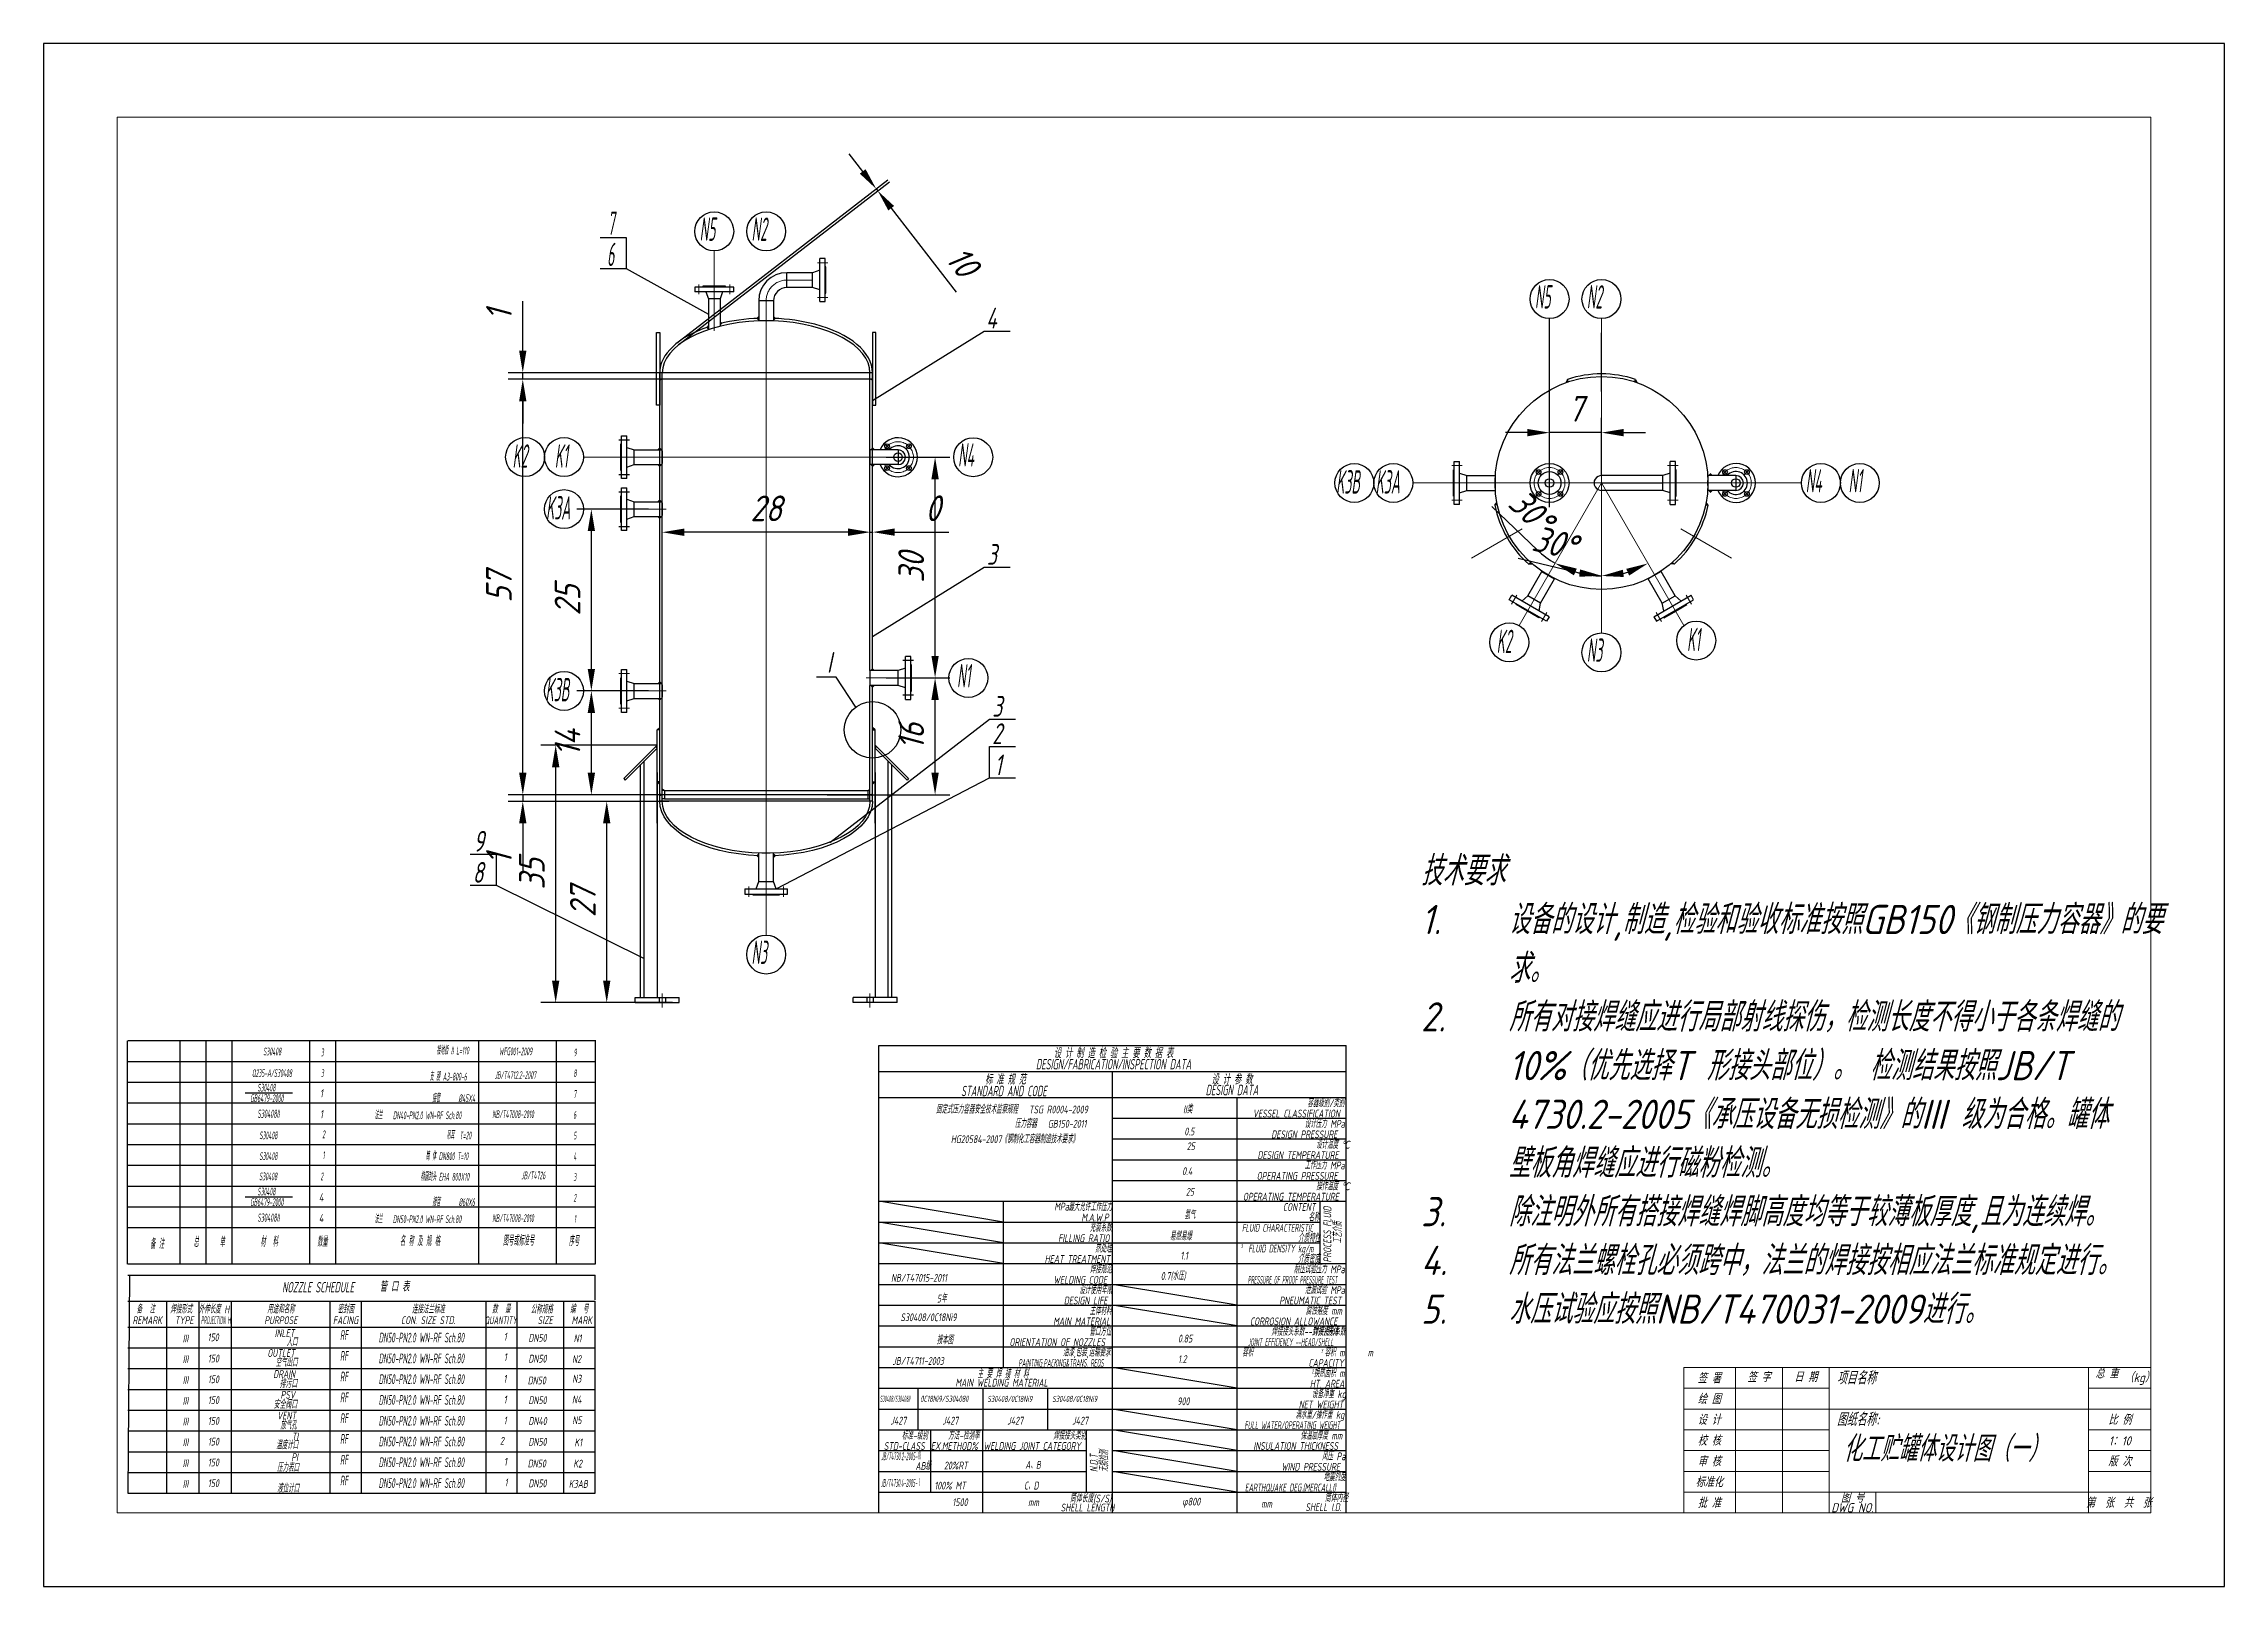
# Model space of a CAD drawing. Header units: millimetres. Extents: x 148 to 774, y 100 to 310.
# Drawn here: x 147.9 to 444.9, y 99.6 to 309.6 of the extents above; entities that cross this region are included whole.
import ezdxf
from ezdxf.enums import TextEntityAlignment as Align

# ---------------------------------------------------------------- set-up
doc = ezdxf.new("R2010")
doc.units = ezdxf.units.MM
doc.linetypes.add('CENTER', pattern=[50.8, 31.75, -6.35, 6.35, -6.35])
doc.layers.add('DIM', color=6, linetype='Continuous')
for name, color, linetype, lineweight in [('中心线', 1, 'CENTER', 15), ('文字', 3, 'Continuous', 15), ('粗实线', 2, 'Continuous', 30)]:
    doc.layers.add(name, color=color, linetype=linetype, lineweight=lineweight)
doc.styles.add('工程字', font='gbeitc.shx', dxfattribs={"height": 3.5, "bigfont": 'gbcbig.shx'})
doc.styles.add('机械', font='gbeitc.shx', dxfattribs={"bigfont": 'gbcbig.shx'})
doc.dimstyles.new('机械标注', dxfattribs={"dimtxt": 3.5, "dimasz": 3, "dimexe": 2, "dimexo": 0, "dimgap": 1.5, "dimtad": 1, "dimdec": 0, "dimdsep": 46, "dimtxsty": '工程字', "dimcen": 2.5, "dimadec": 0, "dimazin": 0, "dimtfac": 1, "dimtdec": 0, "dimtmove": 0, "dimatfit": 3, "dimfxl": 1, "dimarcsym": 0})

msp = doc.modelspace()

# ---------------------------------------------------------------- texts
at = {"ltscale": 80, "style": '机械', "width": 0.5}
for s, height, p in [('S30408', 1.0606, (178.998, 172.395)), ('3', 1.061, (185.818, 172.28)), ('Q235-A/S30408', 1.06061, (178.969, 169.452)), ('3', 1.061, (185.818, 169.452)), ('S30408', 1.0606, (178.478, 160.985)), ('2', 1.061, (185.999, 161.126)), ('S30408', 1.0606, (178.478, 158.156)), ('1', 1.061, (185.999, 158.298)), ('S30408', 1.0606, (178.446, 155.398)), ('2', 1.061, (185.76, 155.398))]:
    msp.add_text(s, height=height, dxfattribs=at).set_placement(p, align=Align.MIDDLE)
for s, height, p in [('接地板 II L=110', 1.06061, (201.38, 172.519)), ('WFG001-2009', 1.06061, (209.879, 172.416)), ('支 腿 A3-800-6', 1.06061, (200.446, 168.976)), ('JB/T4712.2-2007', 1.06061, (209.282, 169.184)), ('吊耳  T=20', 1.0606, (202.729, 160.968)), ('筒 体 DN800 T=10', 1.06061, (199.894, 158.14)), ('椭圆封头 EHA 800X10', 1.06061, (199.212, 155.349)), ('JB/T4726', 1.0606, (212.918, 155.537))]:
    msp.add_text(s, height=height, dxfattribs=at).set_placement(p, align=Align.MIDDLE_LEFT)
for s, height, p in [('9', 1.061, (220.046, 171.733)), ('8', 1.061, (220.021, 168.905)), ('GB6479-2000', 1.06061, (176.004, 165.506)), ('S30408', 1.0606, (176.978, 166.946)), ('接管       %%C45X4', 1.06061, (200.796, 165.503)), ('7', 1.061, (220.021, 166.077)), ('S30408II', 1.1313, (176.976, 163.359)), ('法兰    DN40-PN2.0 WN-RF Sch.80', 1.06061, (192.935, 163.18)), ('NB/T47008-2010', 1.06061, (208.964, 163.327)), ('6', 1.061, (219.995, 163.249)), ('5', 1.061, (220.021, 160.42)), ('4', 1.061, (219.995, 157.592)), ('3', 1.061, (220.021, 154.764)), ('GB6479-2000', 1.06061, (176.004, 151.365)), ('S30408', 1.0606, (176.978, 152.804)), ('接管       %%c60X6', 1.06061, (200.821, 151.362)), ('2', 1.061, (220.021, 151.935)), ('S30408II', 1.1313, (176.976, 149.218)), ('法兰    DN50-PN2.0 WN-RF Sch.80', 1.06061, (192.935, 149.039)), ('NB/T47008-2010', 1.06061, (208.964, 149.185)), ('1', 1.061, (220.096, 149.107)), ('备 注', 1.4141, (162.374, 145.537)), ('总', 1.414, (168.289, 145.778)), ('单', 1.414, (171.83, 145.78)), ('材  料', 1.4141, (177.397, 145.837)), ('数量', 1.4141, (185.122, 145.831)), ('名 称 及 规 格', 1.4141, (196.391, 145.918)), ('图号或标准号', 1.4141, (210.432, 145.979)), ('序号', 1.4141, (219.383, 145.915))]:
    msp.add_text(s, height=height, dxfattribs=at).set_placement(p)
at = {"style": '机械'}
for s, height, width, p in [('设 计 制 造 检 验 主 要 数 据 表', 1.41414, 0.7, (293.562, 171.488)), ('标 准 规 范', 1.4141, 0.7, (278.859, 167.901)), ('标 准 规 范', 1.4141, 0.7, (278.859, 167.901)), ('DESIGN/FABRICATION/INSPECTION DATA', 1.41414, 0.7, (293.562, 169.957)), ('设 计 参 数', 1.4141, 0.7, (309.696, 167.91)), ('设 计 参 数', 1.4141, 0.7, (309.696, 167.91)), ('STANDARD AND CODE', 1.41414, 0.7, (278.644, 166.312)), ('STANDARD AND CODE', 1.41414, 0.7, (278.644, 166.312)), ('DESIGN DATA', 1.41414, 0.7, (309.696, 166.449)), ('DESIGN DATA', 1.41414, 0.7, (309.696, 166.449)), ('NOZZLE SCHEDULE', 1.41414, 0.7, (185.243, 139.602)), ('REMARK', 1.0606, 0.7, (161.975, 135.285)), ('TYPE', 1.0606, 0.7, (167.004, 135.282)), ('PROJECTION H', 1.06061, 0.4, (171.305, 135.285)), ('PURPOSE', 1.0606, 0.7, (180.171, 135.285)), ('FACING', 1.0606, 0.7, (188.988, 135.285)), ('CON. SIZE STD.', 1.06061, 0.7, (200.238, 135.285)), ('QUANTITY ', 1.0606, 0.62, (210.349, 135.278)), ('SIZE', 1.0606, 0.7, (216.178, 135.285)), ('MARK', 1.0606, 0.7, (221.159, 135.285)), ('MAIN WELDING MATERIAL', 1.06061, 0.7, (278.331, 126.787)), ('MAIN WELDING MATERIAL', 1.06061, 0.7, (278.331, 126.787)), ('主 要 焊 接 材 料', 1.06061, 0.7, (278.53, 127.967)), ('主 要 焊 接 材 料', 1.06061, 0.7, (278.53, 127.967)), ('J427', 1.0606, 0.7, (264.279, 121.616)), ('J427', 1.0606, 0.7, (271.349, 121.616)), ('J427', 1.0606, 0.7, (280.188, 121.616)), ('J427', 1.0606, 0.7, (289.026, 121.616))]:
    msp.add_text(s, height=height, dxfattribs=dict(at, width=width)).set_placement(p, align=Align.CENTER)
for s, height, width, p in [('1', 1.105, 0.7, (185.497, 166.138)), ('1', 1.105, 0.7, (185.497, 163.31)), ('  固定式压力容器安全技术监察规程   TSG R0004-2009', 1.06061, 0.7, (268.399, 163.97)), ('  固定式压力容器安全技术监察规程   TSG R0004-2009', 1.06061, 0.7, (268.399, 163.97)), ('II类', 1.0606, 0.7, (303.048, 163.995)), ('VESSEL CLASSIFICATION', 1.06061, 0.7, (312.543, 163.417)), ('VESSEL CLASSIFICATION', 1.06061, 0.7, (312.543, 163.417)), ('容器级别/类别             ', 1.06061, 0.7, (319.973, 164.839)), ('容器级别/类别             ', 1.06061, 0.7, (319.973, 164.839)), ('HG20584-2007《钢制化工容器制造技术要求》', 1.06061, 0.7, (271.416, 159.924)), ('  压力容器   GB150-2011', 1.06061, 0.7, (279.143, 162.026)), ('  压力容器   GB150-2011', 1.06061, 0.7, (279.143, 162.026)), ('DESIGN PRESSURE', 1.06061, 0.7, (315.053, 160.589)), ('DESIGN PRESSURE', 1.06061, 0.7, (315.053, 160.589)), ('设计压力 MPa', 1.0606, 0.7, (319.618, 162.01)), ('DESIGN TEMPERATURE', 1.06061, 0.7, (313.179, 157.761)), ('DESIGN TEMPERATURE', 1.06061, 0.7, (313.179, 157.761)), ('工作压力 MPa', 1.0606, 0.7, (319.594, 156.354)), ('设计温度 ℃', 1.0606, 0.7, (321.178, 159.182)), ('OPERATING PRESSURE', 1.06061, 0.7, (313.073, 154.932)), ('OPERATING PRESSURE', 1.06061, 0.7, (313.073, 154.932)), ('操作温度 ℃', 1.0606, 0.7, (321.184, 153.525)), ('4', 1.105, 0.7, (185.35, 151.997)), ('MPa', 1.0606, 0.7, (285.508, 150.754)), ('最大允许工作压力', 1.0606, 0.7, (287.419, 150.697)), ('最大允许工作压力', 1.0606, 0.7, (287.419, 150.697)), ('OPERATING TEMPERATURE', 1.06061, 0.7, (311.2, 152.104)), ('OPERATING TEMPERATURE', 1.06061, 0.7, (311.2, 152.104)), ('CONTENT', 1.0606, 0.7, (316.651, 150.697)), ('CONTENT', 1.0606, 0.7, (316.651, 150.697)), ('4', 1.105, 0.7, (185.35, 149.168)), ('M.A.W.P', 1.0606, 0.7, (289.195, 149.276)), ('M.A.W.P', 1.0606, 0.7, (289.195, 149.276)), ('充装系数', 1.0606, 0.7, (290.33, 147.869)), ('充装系数', 1.0606, 0.7, (290.33, 147.869)), ('FLUID CHARACTERISTIC', 1.06061, 0.6, (311.067, 147.869)), ('名称', 1.0606, 0.7, (320.124, 149.276)), ('名称', 1.0606, 0.7, (320.124, 149.276)), ('FILLING RATIO', 1.06061, 0.7, (286.028, 146.447)), ('FILLING RATIO', 1.06061, 0.7, (286.028, 146.447)), ('热处理', 1.0606, 0.7, (291.084, 145.041)), ('热处理', 1.0606, 0.7, (291.084, 145.041)), ('易燃易爆', 1.0606, 0.7, (301.256, 146.723)), ('3', 0.53, 0.7, (310.88, 145.634)), ('3', 0.53, 0.7, (310.88, 145.634)), ('FLUID DENSITY kg/m ', 1.06061, 0.6, (311.928, 145.041)), ('介质特性', 1.0606, 0.7, (318.721, 146.447)), ('介质特性', 1.0606, 0.7, (318.721, 146.447)), ('HEAT TREATMENT', 1.06061, 0.7, (284.19, 143.619)), ('HEAT TREATMENT', 1.06061, 0.7, (284.19, 143.619)), ('焊接规范', 1.0606, 0.7, (290.353, 142.212)), ('焊接规范', 1.0606, 0.7, (290.353, 142.212)), ('1.1', 1.0606, 0.7, (302.684, 144.08)), ('耐压试验压力 MPa', 1.0606, 0.7, (318.127, 142.212)), ('介质密度', 1.0606, 0.7, (318.703, 143.619)), ('介质密度', 1.0606, 0.7, (318.703, 143.619)), ('管 口 表', 1.4141, 0.7, (193.628, 139.718)), ('NB/T47015-2011', 1.06061, 0.7, (263.276, 141.056)), ('NB/T47015-2011', 1.06061, 0.7, (263.276, 141.056)), ('WELDING CODE', 1.06061, 0.7, (285.392, 140.791)), ('WELDING CODE', 1.06061, 0.7, (285.392, 140.791)), ('设计使用年限 ', 1.0606, 0.7, (288.909, 139.384)), ('设计使用年限 ', 1.0606, 0.7, (288.909, 139.384)), ('0.7(水压)', 1.0606, 0.7, (300.006, 141.309)), ('PRESSURE OF PROOF PRESSURE TEST ', 1.06061, 0.45, (311.859, 140.791)), ('泄漏试验 MPa', 1.0606, 0.7, (319.624, 139.384)), ('S30408/0C18Ni9', 1.06061, 0.7, (264.552, 135.688)), ('5年', 1.0606, 0.7, (269.528, 138.228)), ('DESIGN LIFE', 1.06061, 0.7, (286.806, 137.963)), ('DESIGN LIFE', 1.06061, 0.7, (286.806, 137.963)), ('主体材料', 1.0606, 0.7, (290.318, 136.556)), ('主体材料', 1.0606, 0.7, (290.318, 136.556)), ('PNEUMATIC TEST', 1.06061, 0.7, (316.149, 137.963)), ('PNEUMATIC TEST', 1.06061, 0.7, (316.149, 137.963)), ('腐蚀裕度 mm', 1.0606, 0.7, (319.747, 136.556)), ('III', 1.0606, 0.7, (166.804, 132.811)), ('150', 1.0606, 0.7, (170.197, 132.959)), ('INLET ', 1.0606, 0.7, (179.331, 133.542)), ('RF', 1.3258, 0.5, (188.236, 133.139)), (' DN50-PN2.0 WN-RF Sch.80', 1.32576, 0.5, (193.047, 132.787)), ('DN50', 1.0606, 0.7, (213.886, 132.881)), ('N1', 1.0606, 0.7, (220.052, 132.824)), ('按本图', 1.0606, 0.7, (269.495, 132.571)), ('按本图', 1.0606, 0.7, (269.495, 132.571)), ('MAIN MATERIAL', 1.06061, 0.7, (285.356, 135.134)), ('MAIN MATERIAL', 1.06061, 0.7, (285.356, 135.134)), ('管口方位', 1.0606, 0.7, (290.277, 133.727)), ('管口方位', 1.0606, 0.7, (290.277, 133.727)), ('0.85', 1.0606, 0.7, (302.361, 132.784)), ('CORROSION ALLOWANCE', 1.06061, 0.7, (312.154, 135.134)), ('CORROSION ALLOWANCE', 1.06061, 0.7, (312.154, 135.134)), ('焊接接头系数--封头/壳体', 1.06061, 0.7, (315.072, 133.727)), ('焊接接头系数', 1.0606, 0.7, (320.675, 133.727)), ('III', 1.0606, 0.7, (166.804, 129.982)), ('150', 1.0606, 0.7, (170.235, 130.073)), ('OUTLET', 1.0606, 0.7, (178.336, 130.823)), ('空气出口', 1.0606, 0.7, (179.461, 129.514)), ('入口', 1.0606, 0.7, (180.933, 132.288)), ('RF', 1.3258, 0.5, (188.236, 130.311)), (' DN50-PN2.0 WN-RF Sch.80', 1.32576, 0.5, (193.047, 129.958)), ('DN50', 1.0606, 0.7, (213.886, 130.053)), ('N2', 1.0606, 0.7, (219.84, 129.995)), ('JB/T4711-2003', 1.06061, 0.7, (263.46, 129.743)), ('JB/T4711-2003', 1.06061, 0.7, (263.46, 129.743)), ('ORIENTATION OF NOZZLES', 1.06061, 0.7, (279.396, 132.306)), ('ORIENTATION OF NOZZLES', 1.06061, 0.7, (279.396, 132.306)), ('油漆,包装,运输要求', 1.0606, 0.7, (286.671, 130.899)), ('油漆,包装,运输要求', 1.0606, 0.7, (286.671, 130.899)), ('1.2', 1.0606, 0.7, (302.36, 129.995)), ('容积                               m', 1.06061, 0.7, (311.104, 130.899)), ('JOINT EFFICIENCY --HEAD/SHELL ', 1.06061, 0.5, (311.873, 132.306)), ('3', 0.53, 0.7, (321.811, 131.382)), ('3', 0.53, 0.7, (321.811, 131.382)), ('容积 m', 1.0606, 0.7, (322.328, 130.899)), ('III', 1.0606, 0.7, (166.804, 127.154)), ('150', 1.0606, 0.7, (170.235, 127.245)), ('DRAIN', 1.0606, 0.7, (179.132, 127.962)), ('RF', 1.3258, 0.5, (188.236, 127.482)), (' DN50-PN2.0 WN-RF Sch.80', 1.32576, 0.5, (193.047, 127.13)), ('DN50', 1.0606, 0.7, (213.787, 127.086)), ('N3', 1.0606, 0.7, (219.863, 127.329)), ('PAINTING,PACKING&TRANS. REQS', 1.06061, 0.5, (280.625, 129.478)), ('CAPACITY', 1.0606, 0.7, (320.129, 129.478)), ('CAPACITY', 1.0606, 0.7, (320.129, 129.478)), ('HT. AREA', 1.0606, 0.7, (320.321, 126.649)), ('HT. AREA', 1.0606, 0.7, (320.321, 126.649)), ('2', 0.53, 0.7, (320.57, 128.602)), ('2', 0.53, 0.7, (320.57, 128.602)), ('换热面积 m', 1.0606, 0.7, (320.843, 128.071)), ('III', 1.0606, 0.7, (166.804, 124.326)), ('150', 1.0606, 0.7, (170.235, 124.417)), ('PSV', 1.0606, 0.7, (180.122, 125.134)), ('RF', 1.3258, 0.5, (188.236, 124.654)), (' DN50-PN2.0 WN-RF Sch.80', 1.32576, 0.5, (193.047, 124.302)), ('DN50', 1.0606, 0.7, (213.886, 124.396)), ('N4', 1.0606, 0.7, (219.828, 124.5)), ('S30408/S30408II', 0.84848, 0.45, (261.768, 124.698)), ('0C18Ni9/S30408II', 0.84848, 0.7, (267.279, 124.7)), ('S30408/0C18Ni9', 0.84848, 0.7, (276.388, 124.681)), ('S30408/0C18Ni9', 0.84848, 0.7, (285.226, 124.681)), ('900', 1.0606, 0.7, (302.248, 124.251)), ('NET WEIGHT', 1.0606, 0.7, (318.801, 123.821)), ('设备净重 kg', 1.0606, 0.7, (320.608, 125.243)), ('III', 1.0606, 0.7, (166.804, 121.498)), ('150', 1.0606, 0.7, (170.235, 121.588)), ('VENT', 1.0606, 0.7, (179.662, 122.306)), ('放气孔', 1.0606, 0.7, (180.104, 120.975)), ('RF', 1.3258, 0.5, (188.236, 121.826)), (' DN50-PN2.0 WN-RF Sch.80', 1.32576, 0.5, (193.047, 121.474)), ('DN40', 1.0606, 0.7, (213.886, 121.568)), ('N5', 1.0606, 0.7, (219.863, 121.672)), ('FULL WATER/OPERATING WEIGHT', 1.06061, 0.55, (311.403, 120.993)), ('满水重/操作重 kg', 1.0606, 0.7, (318.339, 122.414)), ('III', 1.0606, 0.7, (166.804, 118.669)), ('150', 1.0606, 0.7, (170.235, 118.76)), ('温度计口', 1.0606, 0.7, (179.538, 118.275)), ('TI', 1.0606, 0.7, (181.667, 119.461)), ('RF', 1.3258, 0.5, (188.236, 118.997)), (' DN50-PN2.0 WN-RF Sch.80', 1.32576, 0.5, (193.047, 118.645)), ('DN50', 1.0606, 0.7, (213.886, 118.74)), ('K1', 1.0606, 0.7, (220.155, 118.652)), ('STD-CLASS', 1.0606, 0.7, (262.291, 118.165)), ('标准-级别', 1.0606, 0.7, (264.751, 119.586)), ('EX.METHOD%%%', 1.06061, 0.7, (268.69, 118.165)), ('方法-检测率', 1.0606, 0.7, (271.062, 119.586)), ('WELDING JOINT CATEGORY', 1.06061, 0.7, (275.896, 118.165)), ('焊接接头类别', 1.0606, 0.7, (285.374, 119.586)), ('INSULATION THICKNESS', 1.06061, 0.7, (312.614, 118.165)), ('保温层厚度 mm', 1.0606, 0.7, (319.04, 119.586)), ('III', 1.0606, 0.7, (166.804, 115.841)), ('150', 1.0606, 0.7, (170.235, 115.932)), ('压力表口 ', 1.0606, 0.7, (179.657, 115.198)), ('PI', 1.0606, 0.7, (181.597, 116.646)), ('RF', 1.3258, 0.5, (188.236, 116.169)), (' DN50-PN2.0 WN-RF Sch.80', 1.32576, 0.5, (193.047, 115.817)), ('DN50', 1.0606, 0.7, (213.787, 115.773)), ('K2', 1.0606, 0.7, (220.001, 115.769)), ('JB/T4730.2-2005-Ⅲ', 1.06061, 0.4, (261.934, 116.768)), ('AB级', 1.0606, 0.7, (266.594, 115.445)), ('20%%%RT', 1.0606, 0.7, (270.481, 115.505)), ('A、B', 1.0606, 0.7, (281.555, 115.601)), ('WIND PRESSURE', 1.06061, 0.7, (316.397, 115.336)), ('风压 Pa', 1.0606, 0.7, (321.957, 116.758)), ('III', 1.0606, 0.7, (166.804, 113.013)), ('150', 1.0606, 0.7, (170.235, 113.104)), ('液位计口', 1.0606, 0.7, (179.674, 112.369)), ('RF', 1.3258, 0.5, (188.236, 113.341)), (' DN50-PN2.0 WN-RF Sch.80', 1.32576, 0.5, (193.047, 112.989)), ('DN50', 1.0606, 0.7, (213.886, 113.083)), ('K3AB', 1.0606, 0.7, (219.388, 113.002)), ('JB/T4730.4-2005-Ⅰ', 1.06061, 0.4, (261.894, 113.133)), ('100%%% MT', 1.0606, 0.7, (269.178, 112.773)), ('C、D', 1.0606, 0.7, (281.378, 112.773)), ('EARTHQUAKE DEG.(MERCALLI)', 1.06061, 0.6, (311.47, 112.508)), ('地震烈度', 1.0606, 0.7, (322.183, 113.929))]:
    msp.add_text(s, height=height, dxfattribs=dict(at, width=width)).set_placement(p)
at = {"style": '机械', "width": 0.7}
for s, height, p in [('0.5', 1.0606, (303.902, 161.516)), ('25', 1.0606, (304.101, 159.501)), ('0.4', 1.0606, (303.611, 156.113)), ('25', 1.0606, (303.988, 153.302)), ('氢气', 1.0606, (303.963, 150.294)), ('mm', 1.0606, (282.683, 111.05)), ('SHELL LENGTH', 1.06061, (290.036, 110.319)), ('mm', 1.0606, (314.429, 110.823)), ('SHELL I.D.', 1.0606, (322.161, 110.37))]:
    msp.add_text(s, height=height, dxfattribs=at).set_placement(p, align=Align.MIDDLE)
for s, height, p in [('PROCESS FLUID', 1.06061, (323.227, 147.49)), ('PROCESS FLUID', 1.06061, (323.227, 147.49)), ('工艺介质', 1.0606, (324.672, 147.773)), ('工艺介质', 1.0606, (324.672, 147.773)), ('N.D.T', 1.0606, (291.409, 116.379)), ('无损检测', 1.0606, (292.846, 116.662))]:
    msp.add_text(s, height=height, rotation=90, dxfattribs=at).set_placement(p, align=Align.CENTER)
for s, p in [('备  注', (160.513, 137.294)), ('焊接形式', (165.118, 137.291)), ('外伸长度 H', (168.988, 137.294)), ('用途和名称', (178.325, 137.294)), ('密封面', (187.902, 137.294)), ('连接法兰标准', (198.021, 137.294)), ('数  量', (208.939, 137.294)), ('公称规格', (214.215, 137.273)), ('编  号', (219.545, 137.294))]:
    msp.add_text(s, height=1.0606, dxfattribs=at).set_placement(p, align=Align.MIDDLE_LEFT)
at = {"color": 0, "style": '机械', "width": 0.75}
for s, height, p in [(' 1', 1.0606, (210.007, 133.052)), (' 1', 1.0606, (210.024, 130.272)), ('排污口', 1.0606, (179.996, 126.631)), (' 1', 1.0606, (209.97, 127.307)), ('安全阀口', 1.0606, (179.182, 123.803)), (' 1', 1.0606, (209.999, 124.479)), (' 1', 1.0606, (209.999, 121.651)), ('2', 1.061, (210.004, 118.871)), (' 1', 1.0606, (210.039, 116.027)), (' 1', 1.0606, (210.123, 113.198))]:
    msp.add_text(s, height=height, dxfattribs=at).set_placement(p)
for s, p in [('1500', (272.658, 111.039)), ('筒体长度(S/S)', (290.454, 111.644)), ('φ800', (304.152, 110.965)), ('筒体内径', (323.931, 111.75))]:
    msp.add_text(s, height=1.0606, dxfattribs=at).set_placement(p, align=Align.MIDDLE)
at = {"insert": (335.449, 198.989), "char_height": 3.977273, "width": 95.42775, "attachment_point": 1, "style": '机械'}
msp.add_mtext('技术要求 \\P\\pxi-3,l3,t3;1.^I设备的设计,制造,检验和验收标准按照GB150《钢制压力容器》的要求。 \\P2.^I所有对接焊缝应进行局部射线探伤，检测长度不得小于各条焊缝的10%（优先选择T 形接头部位）。 检测结果按照JB/T 4730.2-2005《承压设备无损检测》的III 级为合格。罐体壁板角焊缝应进行磁粉检测。 \\P3.^I除注明外所有搭接焊缝焊脚高度均等于较薄板厚度,且为连续焊。 \\P4.^I所有法兰螺栓孔必须跨中，法兰的焊接按相应法兰标准规定进行。\\P5.^I水压试验应按照NB/T470031-2009进行。', dxfattribs=at)
at = {"layer": 'DIM', "style": '机械'}
for s, height, width, p in [('7', 3.182, 0.5, (224.678, 283.552)), ('N5', 3.1818, 0.5, (237.202, 282.747)), ('N2', 3.1818, 0.5, (244.273, 282.747)), ('6', 3.182, 0.5, (224.602, 279.31)), ('N5', 3.1818, 0.5, (350.964, 273.535)), ('N2', 3.1818, 0.5, (358.035, 273.535)), ('4', 2.828, 0.8, (276.221, 270.807)), ('K2', 3.1818, 0.5, (211.725, 251.867)), ('K1', 3.1818, 0.5, (217.482, 251.867)), ('N4', 3.1818, 0.5, (272.396, 252.009)), ('K3B', 3.1818, 0.5, (323.894, 248.342)), ('K3A', 3.1818, 0.5, (329.272, 248.342)), ('N4', 3.1818, 0.5, (387.843, 248.499)), ('N1', 3.1818, 0.5, (393.677, 248.499)), ('K3A', 3.1818, 0.5, (216.288, 244.813)), ('3', 2.828, 0.8, (276.329, 238.645)), ('K1', 3.1818, 0.5, (371.678, 226.885)), ('I', 2.828, 0.8, (254.556, 223.959)), ('N3', 3.1818, 0.5, (358.035, 225.435)), ('K3B', 3.1818, 0.5, (216.212, 220.066)), ('N1', 3.1818, 0.5, (272.256, 221.958)), ('3', 2.828, 0.8, (277.054, 217.974)), ('2', 2.828, 0.8, (277.054, 214.243)), ('1', 2.828, 0.8, (277.377, 210)), ('9', 2.828, 0.8, (206.421, 199.608)), ('8', 2.828, 0.8, (206.313, 195.366)), ('N3', 3.1818, 0.5, (244.273, 184.308))]:
    msp.add_text(s, height=height, dxfattribs=dict(at, width=width)).set_placement(p)
at = {"layer": 'DIM', "transparency": 16777216, "style": '机械', "width": 0.5}
msp.add_text('K2', height=3.1818, dxfattribs=at).set_placement((345.762, 226.639))
at = {"layer": '文字', "color": 7, "style": '机械'}
for s, p in [('签 署', (374.699, 128.011)), ('签 字', (381.477, 128.163)), ('日 期', (387.841, 128.163)), ('总 重', (428.851, 128.682)), ('（kg）', (433.262, 127.975)), ('绘 图', (374.699, 125.183)), ('设 计', (374.699, 122.354)), ('比 例', (430.619, 122.356)), ('校 核', (374.699, 119.526)), ('1：10', (430.619, 119.395)), ('审 核', (374.699, 116.698)), ('版 次', (430.619, 116.699)), ('标准化', (374.699, 113.869)), ('批 准', (374.699, 111.041)), ('DWG NO.', (394.204, 110.298)), ('图 号', (394.204, 111.713)), ('第  张  共  张', (430.483, 111.062))]:
    msp.add_text(s, height=1.2374, dxfattribs=at).set_placement(p, align=Align.MIDDLE)
for s, p in [('项目名称', (392.083, 127.975)), ('图纸名称:', (392.083, 122.319))]:
    msp.add_text(s, height=1.7677, dxfattribs=at).set_placement(p, align=Align.MIDDLE_LEFT)
msp.add_text('化工贮罐体设计图（一）', height=3.5, dxfattribs=at).set_placement((392.917, 116.582))

# ---------------------------------------------------------------- blocks, each defined once
blk = doc.blocks.new('*D15')
at = {"layer": 'Defpoints', "color": 0, "transparency": 16777216}
for p in [(232.12, 243.08), (232.12, 242.12), (260.4, 242.12)]:
    blk.add_point(p, dxfattribs=at)
at = {"layer": 'DIM', "color": 0, "transparency": 16777216}
for p, q in [((232.12, 242.12), (232.12, 245.08)), ((260.4, 242.12), (260.4, 245.08)), ((257.4, 243.08), (235.12, 243.08))]:
    blk.add_line(p, q, dxfattribs=at)
for points in [[(235.12, 243.58), (235.12, 242.58), (232.12, 243.08)], [(257.4, 243.58), (257.4, 242.58), (260.4, 243.08)]]:
    blk.add_solid(points, dxfattribs=at)
at = {"layer": 'DIM', "transparency": 16777216, "insert": (246.26, 246.33), "char_height": 3.5, "attachment_point": 5, "style": '工程字'}
blk.add_mtext('28', dxfattribs=at)
blk = doc.blocks.new('*D16')
at = {"layer": 'Defpoints', "color": 0, "transparency": 16777216}
for p in [(260.4, 243.1), (260.4, 243.08), (260.76, 243.08)]:
    blk.add_point(p, dxfattribs=at)
at = {"layer": 'DIM', "color": 0, "transparency": 16777216}
for p, q in [((260.4, 243.08), (260.4, 245.1)), ((260.76, 243.08), (260.76, 245.1)), ((257.4, 243.1), (254.4, 243.1)), ((260.4, 243.1), (260.76, 243.1)), ((263.76, 243.1), (271.14, 243.1))]:
    blk.add_line(p, q, dxfattribs=at)
for points in [[(257.4, 243.6), (257.4, 242.6), (260.4, 243.1)], [(263.76, 243.6), (263.76, 242.6), (260.76, 243.1)]]:
    blk.add_solid(points, dxfattribs=at)
at = {"layer": 'DIM', "transparency": 16777216, "insert": (268.95, 246.35), "char_height": 3.5, "attachment_point": 5, "style": '工程字'}
blk.add_mtext('0', dxfattribs=at)
blk = doc.blocks.new('*D17')
at = {"layer": 'Defpoints', "color": 0, "transparency": 16777216}
for p in [(213.12, 263.9), (238.55, 263.9), (238.55, 207.34)]:
    blk.add_point(p, dxfattribs=at)
at = {"layer": 'DIM', "color": 0, "transparency": 16777216}
for p, q in [((238.55, 263.9), (211.12, 263.9)), ((213.12, 210.34), (213.12, 260.9)), ((238.55, 207.34), (211.12, 207.34))]:
    blk.add_line(p, q, dxfattribs=at)
for points in [[(212.62, 260.9), (213.62, 260.9), (213.12, 263.9)], [(212.62, 210.34), (213.62, 210.34), (213.12, 207.34)]]:
    blk.add_solid(points, dxfattribs=at)
at = {"layer": 'DIM', "transparency": 16777216, "insert": (209.87, 235.62), "char_height": 3.5, "attachment_point": 5, "rotation": 90, "style": '工程字'}
blk.add_mtext('57', dxfattribs=at)
blk = doc.blocks.new('*D18')
at = {"layer": 'Defpoints', "color": 0, "transparency": 16777216}
for p in [(213.12, 264.79), (233.63, 264.79), (233.63, 263.9)]:
    blk.add_point(p, dxfattribs=at)
at = {"layer": 'DIM', "color": 0, "transparency": 16777216}
for p, q in [((213.12, 267.79), (213.12, 274.52)), ((233.63, 264.79), (211.12, 264.79)), ((213.12, 263.9), (213.12, 264.79)), ((233.63, 263.9), (211.12, 263.9)), ((213.12, 260.9), (213.12, 257.9))]:
    blk.add_line(p, q, dxfattribs=at)
for points in [[(212.62, 267.79), (213.62, 267.79), (213.12, 264.79)], [(212.62, 260.9), (213.62, 260.9), (213.12, 263.9)]]:
    blk.add_solid(points, dxfattribs=at)
at = {"layer": 'DIM', "transparency": 16777216, "insert": (209.87, 272.65), "char_height": 3.5, "attachment_point": 5, "rotation": 90, "style": '工程字'}
blk.add_mtext('1', dxfattribs=at)
blk = doc.blocks.new('*D19')
at = {"layer": 'Defpoints', "color": 0, "transparency": 16777216}
for p in [(213.12, 206.45), (233.03, 207.34), (233.03, 206.45)]:
    blk.add_point(p, dxfattribs=at)
at = {"layer": 'DIM', "color": 0, "transparency": 16777216}
for p, q in [((213.12, 210.34), (213.12, 213.34)), ((233.03, 207.34), (211.12, 207.34)), ((233.03, 206.45), (211.12, 206.45)), ((213.12, 207.34), (213.12, 206.45)), ((213.12, 203.45), (213.12, 196.72))]:
    blk.add_line(p, q, dxfattribs=at)
for points in [[(212.62, 210.34), (213.62, 210.34), (213.12, 207.34)], [(212.62, 203.45), (213.62, 203.45), (213.12, 206.45)]]:
    blk.add_solid(points, dxfattribs=at)
at = {"layer": 'DIM', "transparency": 16777216, "insert": (209.87, 198.59), "char_height": 3.5, "attachment_point": 5, "rotation": 90, "style": '工程字'}
blk.add_mtext('1', dxfattribs=at)
blk = doc.blocks.new('*D20')
at = {"layer": 'Defpoints', "color": 0, "transparency": 16777216}
for p in [(217.6, 214.1), (231.42, 214.1), (233.5, 179.05)]:
    blk.add_point(p, dxfattribs=at)
at = {"layer": 'DIM', "color": 0, "transparency": 16777216}
for p, q in [((231.42, 214.1), (215.6, 214.1)), ((217.6, 182.05), (217.6, 211.1)), ((233.5, 179.05), (215.6, 179.05))]:
    blk.add_line(p, q, dxfattribs=at)
for points in [[(217.1, 211.1), (218.1, 211.1), (217.6, 214.1)], [(217.1, 182.05), (218.1, 182.05), (217.6, 179.05)]]:
    blk.add_solid(points, dxfattribs=at)
at = {"layer": 'DIM', "transparency": 16777216, "insert": (214.35, 196.58), "char_height": 3.5, "attachment_point": 5, "rotation": 90, "style": '工程字'}
blk.add_mtext('35', dxfattribs=at)
blk = doc.blocks.new('*D21')
at = {"layer": 'Defpoints', "color": 0, "transparency": 16777216}
for p in [(224.55, 206.45), (232.12, 206.45), (230.67, 179.05)]:
    blk.add_point(p, dxfattribs=at)
at = {"layer": 'DIM', "color": 0, "transparency": 16777216}
for p, q in [((232.12, 206.45), (222.55, 206.45)), ((224.55, 182.05), (224.55, 203.45)), ((230.67, 179.05), (222.55, 179.05))]:
    blk.add_line(p, q, dxfattribs=at)
for points in [[(224.05, 203.45), (225.05, 203.45), (224.55, 206.45)], [(224.05, 182.05), (225.05, 182.05), (224.55, 179.05)]]:
    blk.add_solid(points, dxfattribs=at)
at = {"layer": 'DIM', "transparency": 16777216, "insert": (221.3, 192.75), "char_height": 3.5, "attachment_point": 5, "rotation": 90, "style": '工程字'}
blk.add_mtext('27', dxfattribs=at)
blk = doc.blocks.new('*D22')
at = {"layer": 'Defpoints', "color": 0, "transparency": 16777216}
for p in [(263.17, 223.25), (269.27, 223.25), (254.58, 207.34)]:
    blk.add_point(p, dxfattribs=at)
at = {"layer": 'DIM', "color": 0, "transparency": 16777216}
for p, q in [((263.17, 223.25), (271.27, 223.25)), ((269.27, 210.34), (269.27, 220.25)), ((254.58, 207.34), (271.27, 207.34))]:
    blk.add_line(p, q, dxfattribs=at)
for points in [[(268.77, 220.25), (269.77, 220.25), (269.27, 223.25)], [(268.77, 210.34), (269.77, 210.34), (269.27, 207.34)]]:
    blk.add_solid(points, dxfattribs=at)
at = {"layer": 'DIM', "transparency": 16777216, "insert": (266.02, 215.29), "char_height": 3.5, "attachment_point": 5, "rotation": 90, "style": '工程字'}
blk.add_mtext('16', dxfattribs=at)
blk = doc.blocks.new('*D23')
at = {"layer": 'Defpoints', "color": 0, "transparency": 16777216}
for p in [(222.46, 221.48), (230.23, 221.48), (230.78, 207.34)]:
    blk.add_point(p, dxfattribs=at)
at = {"layer": 'DIM', "color": 0, "transparency": 16777216}
for p, q in [((230.23, 221.48), (220.46, 221.48)), ((222.46, 210.34), (222.46, 218.48)), ((230.78, 207.34), (220.46, 207.34))]:
    blk.add_line(p, q, dxfattribs=at)
for points in [[(221.96, 218.48), (222.96, 218.48), (222.46, 221.48)], [(221.96, 210.34), (222.96, 210.34), (222.46, 207.34)]]:
    blk.add_solid(points, dxfattribs=at)
at = {"layer": 'DIM', "transparency": 16777216, "insert": (219.21, 214.41), "char_height": 3.5, "attachment_point": 5, "rotation": 90, "style": '工程字'}
blk.add_mtext('14', dxfattribs=at)
blk = doc.blocks.new('*D24')
at = {"layer": 'Defpoints', "color": 0, "transparency": 16777216}
for p in [(262.62, 253.3), (269.27, 253.3), (262.62, 223.25)]:
    blk.add_point(p, dxfattribs=at)
at = {"layer": 'DIM', "color": 0, "transparency": 16777216}
for p, q in [((262.62, 253.3), (271.27, 253.3)), ((269.27, 226.25), (269.27, 250.3)), ((262.62, 223.25), (271.27, 223.25))]:
    blk.add_line(p, q, dxfattribs=at)
for points in [[(268.77, 250.3), (269.77, 250.3), (269.27, 253.3)], [(268.77, 226.25), (269.77, 226.25), (269.27, 223.25)]]:
    blk.add_solid(points, dxfattribs=at)
at = {"layer": 'DIM', "transparency": 16777216, "insert": (266.02, 238.27), "char_height": 3.5, "attachment_point": 5, "rotation": 90, "style": '工程字'}
blk.add_mtext('30', dxfattribs=at)
blk = doc.blocks.new('*D25')
at = {"layer": 'Defpoints', "color": 0, "transparency": 16777216}
for p in [(222.46, 246.23), (230.23, 246.23), (230.23, 221.48)]:
    blk.add_point(p, dxfattribs=at)
at = {"layer": 'DIM', "color": 0, "transparency": 16777216}
for p, q in [((230.23, 246.23), (220.46, 246.23)), ((222.46, 224.48), (222.46, 243.23)), ((230.23, 221.48), (220.46, 221.48))]:
    blk.add_line(p, q, dxfattribs=at)
for points in [[(221.96, 243.23), (222.96, 243.23), (222.46, 246.23)], [(221.96, 224.48), (222.96, 224.48), (222.46, 221.48)]]:
    blk.add_solid(points, dxfattribs=at)
at = {"layer": 'DIM', "transparency": 16777216, "insert": (219.21, 233.85), "char_height": 3.5, "attachment_point": 5, "rotation": 90, "style": '工程字'}
blk.add_mtext('25', dxfattribs=at)
blk = doc.blocks.new('*D26')
at = {"layer": 'Defpoints', "color": 0, "transparency": 16777216}
for p in [(261.25, 289.82), (234.18, 268.89), (234.38, 268.62)]:
    blk.add_point(p, dxfattribs=at)
at = {"layer": 'DIM', "color": 0, "transparency": 16777216}
for p, q in [((259.42, 292.2), (257.58, 294.57)), ((234.18, 268.89), (262.84, 291.05)), ((234.38, 268.62), (263.04, 290.78)), ((261.25, 289.82), (261.46, 289.56)), ((263.29, 287.19), (272.13, 275.76))]:
    blk.add_line(p, q, dxfattribs=at)
for points in [[(259.81, 292.5), (259.02, 291.89), (261.25, 289.82)], [(263.69, 287.49), (262.9, 286.88), (261.46, 289.56)]]:
    blk.add_solid(points, dxfattribs=at)
at = {"layer": 'DIM', "transparency": 16777216, "insert": (273.03, 279.91), "char_height": 3.5, "attachment_point": 5, "rotation": 307.7156, "style": '工程字'}
blk.add_mtext('10', dxfattribs=at)
blk = doc.blocks.new('*D27')
at = {"layer": 'Defpoints', "color": 0, "transparency": 16777216}
for p in [(352.95, 256.64), (352.95, 250.77), (360.03, 250.77)]:
    blk.add_point(p, dxfattribs=at)
at = {"layer": 'DIM', "color": 0, "transparency": 16777216}
for p, q in [((352.95, 250.77), (352.95, 258.64)), ((360.03, 250.77), (360.03, 258.64)), ((349.95, 256.64), (346.95, 256.64)), ((360.03, 256.64), (352.95, 256.64)), ((363.03, 256.64), (366.03, 256.64))]:
    blk.add_line(p, q, dxfattribs=at)
for points in [[(349.95, 257.14), (349.95, 256.14), (352.95, 256.64)], [(363.03, 257.14), (363.03, 256.14), (360.03, 256.64)]]:
    blk.add_solid(points, dxfattribs=at)
at = {"layer": 'DIM', "transparency": 16777216, "insert": (356.49, 259.89), "char_height": 3.5, "attachment_point": 5, "style": '工程字'}
blk.add_mtext('7', dxfattribs=at)
blk = doc.blocks.new('*D28')
at = {"layer": 'Defpoints', "color": 0, "transparency": 16777216}
for p in [(360.03, 272.17), (360.03, 249.79), (364.35, 237.89), (360.03, 229.37), (371.23, 230.37)]:
    blk.add_point(p, dxfattribs=at)
at = {"layer": 'DIM', "color": 0, "transparency": 16777216}
blk.add_line((357.05, 237.49), (348.67, 239.51), dxfattribs=at)
for start, end in [(283.6133, 286.3867), (256.3867, 270)]:
    blk.add_arc((360.03, 249.79), 12.66, start, end, dxfattribs=at)
for points in [[(363.06, 236.99), (362.95, 237.98), (360.03, 237.13)], [(363.4, 238.1), (363.79, 237.18), (366.35, 238.83)]]:
    blk.add_solid(points, dxfattribs=at)
at = {"layer": 'DIM', "transparency": 16777216, "insert": (353.63, 241.66), "char_height": 3.5, "attachment_point": 5, "rotation": 346.3867, "style": '工程字'}
blk.add_mtext('30°', dxfattribs=at)
blk = doc.blocks.new('*D29')
at = {"layer": 'Defpoints', "color": 0, "transparency": 16777216}
for p in [(360.03, 272.17), (360.03, 249.79), (357.83, 237.35), (348.82, 230.37), (360.03, 229.37)]:
    blk.add_point(p, dxfattribs=at)
at = {"layer": 'DIM', "color": 0, "transparency": 16777216}
blk.add_line((351.31, 240.65), (345.08, 246.6), dxfattribs=at)
for start, end in [(226.3522, 240), (253.6478, 256.3522)]:
    blk.add_arc((360.03, 249.79), 12.62, start, end, dxfattribs=at)
for points in [[(356.27, 237.21), (356.67, 238.13), (353.71, 238.85)], [(357.11, 238.02), (356.99, 237.02), (360.03, 237.16)]]:
    blk.add_solid(points, dxfattribs=at)
at = {"layer": 'DIM', "transparency": 16777216, "insert": (350.44, 245.98), "char_height": 3.5, "attachment_point": 5, "rotation": 316.3522, "style": '工程字'}
blk.add_mtext('30°', dxfattribs=at)

# ---------------------------------------------------------------- dimensions: what is measured, and where the dimension line sits
at = {"layer": 'DIM'}
dim = msp.add_linear_dim(base=(261.254, 289.824), p1=(234.383, 268.621), p2=(234.179, 268.886), angle=127.71561, text='10', dimstyle='机械标注', override={"dimclrt": 256, "dimlwd": 65535, "dimlwe": 65535}, dxfattribs=at)
dim.commit()
dim.dimension.update_dxf_attribs({"geometry": '*D26', "text_midpoint": (270.455, 277.926), "dimtype": 161})
for base, p1, p2, angle, picture, middle in [((213.123, 264.786), (233.627, 263.902), (233.627, 264.786), 90, '*D18', (209.873, 272.65)), ((352.955, 256.644), (360.025, 250.772), (352.955, 250.772), 180, '*D27', (356.49, 259.894)), ((269.274, 253.296), (262.617, 223.245), (262.617, 253.296), 90, '*D24', (266.024, 238.271)), ((232.122, 243.078), (260.405, 242.115), (232.122, 242.115), 180, '*D15', (246.263, 246.328)), ((222.463, 246.225), (230.226, 221.478), (230.226, 246.225), 90, '*D25', (219.213, 233.852)), ((269.274, 223.245), (254.579, 207.336), (263.171, 223.245), 90, '*D22', (266.024, 215.291)), ((222.463, 221.478), (230.784, 207.336), (230.226, 221.478), 90, '*D23', (219.213, 214.407)), ((217.596, 214.1), (233.501, 179.054), (231.415, 214.1), 90, '*D20', (214.346, 196.577)), ((213.123, 206.453), (233.033, 207.336), (233.033, 206.453), 90, '*D19', (209.873, 198.588)), ((224.552, 206.453), (230.665, 179.054), (232.122, 206.453), 90, '*D21', (221.302, 192.753))]:
    dim = msp.add_linear_dim(base=base, p1=p1, p2=p2, angle=angle, dimstyle='机械标注', override={"dimclrt": 256, "dimlwd": 65535, "dimlwe": 65535}, dxfattribs=at)
    dim.commit()
    dim.dimension.update_dxf_attribs({"geometry": picture, "text_midpoint": middle})
for base, line2, picture, middle in [((357.833, 237.354), ((360.025, 249.787), (348.816, 230.372)), '*D29', (350.438, 245.976)), ((364.354, 237.894), ((360.025, 249.787), (371.235, 230.372)), '*D28', (353.625, 241.658))]:
    dim = msp.add_angular_dim_2l(base=base, line1=((360.025, 272.171), (360.025, 229.374)), line2=line2, dimstyle='机械标注', override={"dimclrt": 256, "dimlwd": 65535, "dimlwe": 65535}, dxfattribs=at)
    dim.commit()
    dim.dimension.update_dxf_attribs({"geometry": picture, "text_midpoint": middle})
for base, p1, p2, angle, picture, middle in [((213.123, 263.902), (238.549, 207.336), (238.549, 263.902), 90, '*D17', (213.123, 235.619)), ((260.405, 243.1), (260.758, 243.078), (260.405, 243.078), 180, '*D16', (268.951, 243.1))]:
    dim = msp.add_linear_dim(base=base, p1=p1, p2=p2, angle=angle, dimstyle='机械标注', override={"dimclrt": 256, "dimlwd": 65535, "dimlwe": 65535}, dxfattribs=at)
    dim.commit()
    dim.dimension.update_dxf_attribs({"geometry": picture, "text_midpoint": middle, "dimtype": 160})

# ---------------------------------------------------------------- hatches: boundary and pattern name
for points in [[(231.415, 209.104), (231.769, 209.104), (231.769, 208.785)], [(232.122, 207.867), (232.405, 207.867), (232.122, 208.119)]]:
    msp.add_hatch(color=256).paths.add_polyline_path(points)
at = {"layer": '粗实线'}
for points in [[(355.388, 263.892), (355.203, 263.456, -0.0053728), (355.498, 263.556)], [(364.663, 263.892), (364.848, 263.456, 0.0053728), (364.553, 263.556)], [(345.491, 246.75), (345.776, 247.128, 0.0053728), (345.837, 246.822)], [(374.56, 246.75), (374.275, 247.128, -0.0053728), (374.214, 246.822)], [(350.128, 238.717), (350.599, 238.776, -0.0053728), (350.364, 238.981)], [(369.922, 238.717), (369.452, 238.776, 0.0053728), (369.687, 238.981)], [(231.769, 216.521), (231.769, 216.175), (231.415, 216.175)], [(260.758, 216.521), (260.758, 216.175), (261.112, 216.175)], [(260.405, 207.867), (260.122, 207.867), (260.405, 208.119)], [(261.112, 209.104), (260.758, 209.104), (260.758, 208.785)]]:
    msp.add_hatch(color=256, dxfattribs=at).paths.add_polyline_path(points)

# ---------------------------------------------------------------- linework, layer by layer
for p, q in [((360.025, 262.257), (360.025, 270.233)), ((226.218, 255.656), (227.632, 255.656)), ((226.466, 255.099), (226.572, 255.099)), ((226.218, 250.936), (227.632, 250.936)), ((226.572, 251.493), (226.466, 251.493)), ((339.874, 251.59), (339.98, 251.59)), ((345.531, 250.794), (345.531, 248.779)), ((226.218, 248.585), (227.632, 248.585)), ((226.466, 248.028), (226.572, 248.028)), ((226.218, 243.865), (227.632, 243.865)), ((351.905, 237.737), (353.651, 236.73)), ((368.146, 237.737), (366.4, 236.73)), ((226.466, 223.281), (226.572, 223.281)), ((266.309, 225.605), (264.895, 225.605)), ((266.309, 220.886), (264.895, 220.886)), ((226.572, 219.675), (226.466, 219.675)), ((231.415, 203.483), (231.415, 216.175)), ((261.112, 213.7), (261.312, 213.9)), ((231.415, 209.104), (231.769, 208.785)), ((231.769, 209.104), (231.415, 209.104)), ((232.405, 207.867), (232.122, 208.119)), ((232.405, 206.806), (232.122, 206.806)), ((246.829, 199.388), (245.698, 199.388)), ((248.067, 193.713), (248.067, 193.819)), ((159.222, 173.841), (159.222, 148.387)), ((166.413, 173.841), (166.413, 148.387)), ((169.949, 173.841), (169.949, 148.387)), ((173.484, 173.841), (173.484, 148.387)), ((184.09, 173.841), (184.09, 148.387)), ((187.626, 173.841), (187.626, 148.387)), ((207.07, 173.841), (207.07, 148.387)), ((217.662, 173.841), (217.662, 148.387)), ((222.964, 173.93), (222.964, 143.437)), ((261.614, 173.228), (325.25, 173.228)), ((261.614, 109.591), (261.614, 173.228)), ((325.25, 111.487), (325.25, 173.228)), ((325.25, 111.487), (325.25, 173.228)), ((325.25, 109.591), (325.25, 173.228)), ((222.964, 171.013), (159.328, 171.013)), ((222.964, 171.013), (159.328, 171.013)), ((222.964, 171.013), (159.328, 171.013)), ((222.964, 171.013), (159.329, 171.013)), ((261.614, 169.692), (325.25, 169.692)), ((293.432, 112.42), (293.432, 169.692)), ((293.432, 109.591), (293.432, 169.692)), ((222.964, 165.356), (159.328, 165.356)), ((261.614, 166.157), (325.25, 166.157)), ((261.614, 166.157), (325.25, 166.157)), ((310.402, 112.42), (310.402, 166.157)), ((310.402, 109.591), (310.402, 166.157)), ((293.432, 163.329), (325.25, 163.329)), ((293.432, 163.329), (325.25, 163.329)), ((293.432, 160.5), (325.25, 160.5)), ((293.432, 160.5), (325.25, 160.5)), ((222.964, 159.7), (159.328, 159.7)), ((293.432, 157.672), (325.25, 157.672)), ((293.432, 157.672), (325.25, 157.672)), ((293.432, 154.844), (325.25, 154.844)), ((293.432, 154.844), (325.25, 154.844)), ((222.964, 154.043), (159.328, 154.043)), ((261.614, 152.016), (325.25, 152.016)), ((278.584, 149.187), (261.614, 152.016)), ((261.614, 152.016), (325.25, 152.016)), ((278.584, 149.187), (261.614, 152.016)), ((278.584, 129.389), (278.584, 152.016)), ((278.584, 129.389), (278.584, 152.016)), ((321.715, 143.531), (321.715, 152.016)), ((321.715, 143.531), (321.715, 152.016)), ((261.614, 149.187), (321.715, 149.187)), ((278.584, 146.359), (261.614, 149.187)), ((261.614, 149.187), (321.715, 149.187)), ((278.584, 146.359), (261.614, 149.187)), ((159.222, 148.387), (159.222, 143.437)), ((222.964, 148.387), (159.328, 148.387)), ((222.964, 148.387), (159.328, 148.387)), ((222.964, 148.387), (159.328, 148.387)), ((222.964, 148.387), (159.328, 148.387)), ((222.964, 148.387), (159.329, 148.387)), ((166.413, 148.387), (166.413, 143.437)), ((169.949, 148.387), (169.949, 143.437)), ((173.484, 148.387), (173.484, 143.437)), ((184.09, 148.387), (184.09, 143.437)), ((187.626, 148.387), (187.626, 143.437)), ((207.07, 148.387), (207.07, 143.437)), ((217.662, 148.387), (217.662, 143.437)), ((261.614, 146.359), (321.715, 146.359)), ((278.584, 143.531), (261.614, 146.359)), ((261.614, 146.359), (321.715, 146.359)), ((278.584, 143.531), (261.614, 146.359)), ((167.813, 143.437), (159.328, 143.437)), ((222.964, 143.437), (159.328, 143.437)), ((203.166, 143.437), (167.813, 143.437)), ((222.964, 143.437), (203.166, 143.437)), ((261.614, 143.531), (325.25, 143.531)), ((261.614, 143.531), (325.25, 143.531)), ((159.328, 141.957), (222.964, 141.957)), ((159.328, 141.957), (222.964, 141.957)), ((159.328, 141.957), (222.964, 141.957)), ((159.563, 141.957), (159.328, 112.26)), ((159.445, 141.957), (222.964, 141.957)), ((159.563, 141.957), (222.964, 141.957)), ((222.964, 138.616), (222.964, 141.957)), ((261.614, 140.702), (325.25, 140.702)), ((261.614, 140.702), (325.25, 140.702)), ((310.402, 137.874), (293.432, 140.702)), ((310.402, 137.874), (293.432, 140.702)), ((159.328, 138.422), (222.964, 138.422)), ((159.328, 138.422), (222.964, 138.422)), ((164.632, 112.26), (164.632, 138.422)), ((169.05, 112.26), (169.05, 138.422)), ((173.469, 112.26), (173.469, 138.422)), ((186.904, 112.26), (186.904, 138.422)), ((191.146, 112.26), (191.146, 138.422)), ((208.116, 112.26), (208.116, 138.422)), ((212.358, 112.26), (212.358, 138.422)), ((218.722, 112.26), (218.722, 138.422)), ((222.964, 112.26), (222.964, 138.422)), ((261.614, 137.874), (325.25, 137.874)), ((261.614, 137.874), (325.25, 137.874)), ((310.402, 135.046), (293.432, 137.874)), ((310.402, 135.046), (293.432, 137.874)), ((159.328, 134.886), (222.964, 134.886)), ((261.614, 135.046), (325.25, 135.046)), ((261.614, 135.046), (325.25, 135.046)), ((159.328, 132.058), (222.964, 132.058)), ((261.614, 132.218), (325.25, 132.218)), ((261.614, 132.218), (325.25, 132.218)), ((159.328, 129.23), (222.964, 129.23)), ((261.614, 129.389), (325.25, 129.389)), ((261.614, 129.389), (325.25, 129.389)), ((310.402, 126.561), (293.432, 129.389)), ((310.402, 126.561), (293.432, 129.389)), ((159.328, 126.402), (222.964, 126.402)), ((261.614, 126.561), (325.25, 126.561)), ((266.917, 126.561), (266.917, 120.904)), ((275.755, 126.561), (275.755, 120.904)), ((284.594, 126.561), (284.594, 120.904)), ((159.328, 123.573), (222.964, 123.573)), ((261.614, 123.733), (325.25, 123.733)), ((310.402, 120.904), (293.432, 123.733)), ((159.328, 120.745), (222.964, 120.745)), ((159.328, 120.745), (222.964, 120.745)), ((261.614, 120.904), (325.25, 120.904)), ((268.685, 112.42), (268.685, 120.904)), ((275.755, 109.591), (275.755, 120.904)), ((289.897, 112.42), (289.897, 120.904)), ((310.402, 118.076), (293.432, 120.904)), ((159.328, 117.917), (222.964, 117.917)), ((159.328, 117.917), (222.964, 117.917)), ((261.614, 118.076), (289.897, 118.076)), ((293.432, 118.076), (325.25, 118.076)), ((310.402, 115.248), (293.432, 118.076)), ((159.328, 115.088), (222.964, 115.088)), ((261.614, 115.248), (289.897, 115.248)), ((293.432, 115.248), (325.25, 115.248)), ((310.402, 112.42), (293.432, 115.248)), ((159.328, 112.26), (222.964, 112.26)), ((261.614, 112.42), (325.25, 112.42)), ((261.614, 112.42), (325.25, 112.42)), ((261.614, 112.42), (325.25, 112.42)), ((293.432, 112.42), (325.25, 112.42))]:
    msp.add_line(p, q)
at = {"ltscale": 20}
msp.add_line((260.758, 207.336), (231.769, 207.336), dxfattribs=at)
at = {"ltscale": 80}
for p, q in [((222.964, 173.841), (159.329, 173.841)), ((222.964, 173.841), (159.329, 173.841)), ((222.964, 173.841), (159.343, 173.841)), ((222.964, 173.841), (159.343, 173.841)), ((222.964, 171.013), (159.343, 171.013)), ((222.964, 168.185), (159.329, 168.185)), ((222.964, 168.185), (159.329, 168.185)), ((222.964, 168.185), (159.343, 168.185)), ((222.964, 168.185), (159.343, 168.185)), ((181.754, 166.711), (175.308, 166.711)), ((222.964, 162.528), (159.343, 162.528)), ((222.964, 156.872), (159.343, 156.872)), ((181.754, 152.57), (175.308, 152.57)), ((222.964, 151.215), (159.343, 151.215))]:
    msp.add_line(p, q, dxfattribs=at)
msp.add_arc((218.017, 246.225), 14.141, 355.91421, 4.08579)
for points in [[(260.405, 263.902), (260.758, 264.15), (260.758, 263.655)], [(232.122, 247.233), (231.769, 247.586), (231.415, 247.233)], [(232.122, 245.218), (231.769, 244.864), (231.415, 245.218)], [(260.405, 224.253), (260.758, 224.607), (261.112, 224.253)], [(261.312, 213.9), (261.112, 213.7), (261.112, 214.1)], [(232.122, 207.336), (231.769, 207.089), (231.769, 207.584)]]:
    msp.add_solid(points)
at = {"layer": 'DIM'}
for p, q in [((223.672, 283.219), (227.208, 283.219)), ((227.208, 283.219), (227.208, 278.977)), ((223.672, 278.977), (227.208, 278.977)), ((227.208, 278.977), (238.397, 272.75)), ((260.758, 261.03), (275.963, 270.474)), ((275.963, 270.474), (279.498, 270.474)), ((352.955, 246.505), (352.955, 272.171)), ((264.223, 254.304), (264.223, 252.288)), ((360.025, 249.787), (368.365, 249.787)), ((378.339, 250.794), (378.339, 248.779)), ((260.758, 228.869), (275.963, 238.312)), ((275.963, 238.312), (279.498, 238.312)), ((255.818, 223.347), (253.125, 223.347)), ((258.486, 219.284), (255.818, 223.347)), ((254.935, 200.867), (276.688, 217.641)), ((276.688, 217.641), (280.223, 217.641)), ((276.688, 209.667), (276.688, 213.91)), ((276.688, 213.91), (280.223, 213.91)), ((247.607, 194.526), (276.688, 209.667)), ((276.688, 209.667), (280.223, 209.667)), ((205.947, 199.275), (209.482, 199.275)), ((209.482, 199.275), (209.482, 195.032)), ((205.947, 195.032), (209.482, 195.032)), ((209.482, 195.032), (229.665, 185.063))]:
    msp.add_line(p, q, dxfattribs=at)
for centre, radius in [((239.193, 284.034), 2.652), ((246.263, 284.034), 2.652), ((352.955, 274.822), 2.652), ((360.025, 274.822), 2.652), ((213.432, 253.316), 2.652), ((218.735, 253.316), 2.652), ((274.463, 253.296), 2.652), ((326.374, 249.787), 2.652), ((331.677, 249.787), 2.652), ((389.91, 249.787), 2.652), ((395.213, 249.787), 2.652), ((218.735, 246.225), 2.652), ((360.025, 226.722), 2.652), ((372.931, 228.334), 2.652), ((273.792, 223.245), 2.652), ((218.735, 221.478), 2.652), ((260.758, 216.175), 3.851), ((246.263, 185.595), 2.652)]:
    msp.add_circle(centre, radius, dxfattribs=at)
at = {"layer": 'DIM', "transparency": 16777216}
msp.add_circle((347.469, 228.088), 2.652, dxfattribs=at)
at = {"layer": '中心线', "ltscale": 100}
for p, q in [((239.193, 270.493), (239.193, 281.382)), ((254.652, 279.767), (253.237, 279.767)), ((237.089, 276.782), (237.089, 275.509)), ((241.296, 276.782), (241.296, 275.509)), ((252.566, 277.407), (249.082, 277.407)), ((246.263, 188.247), (246.263, 274.589)), ((254.652, 275.047), (253.237, 275.047)), ((360.025, 272.171), (360.025, 229.374)), ((221.541, 253.296), (271.141, 253.296)), ((263.052, 254.467), (262.412, 255.107)), ((265.395, 254.467), (266.034, 255.107)), ((263.052, 252.125), (262.412, 251.485)), ((265.395, 252.125), (266.034, 251.485)), ((346.424, 249.787), (334.329, 249.787)), ((339.626, 252.146), (341.041, 252.146)), ((340.889, 249.787), (387.258, 249.787)), ((360.025, 249.787), (348.816, 230.372)), ((351.783, 250.958), (351.144, 251.597)), ((354.126, 250.958), (354.766, 251.597)), ((360.025, 249.787), (371.235, 230.372)), ((370.451, 252.146), (369.037, 252.146)), ((377.167, 250.958), (376.528, 251.597)), ((379.51, 250.958), (380.149, 251.597)), ((339.626, 247.427), (341.041, 247.427)), ((351.783, 248.615), (351.144, 247.976)), ((354.126, 248.615), (354.766, 247.976)), ((370.451, 247.427), (369.037, 247.427)), ((377.167, 248.615), (376.528, 247.976)), ((379.51, 248.615), (380.149, 247.976)), ((232.662, 246.225), (221.386, 246.225)), ((349.225, 243.551), (342.318, 239.563)), ((370.826, 243.551), (377.733, 239.563)), ((347.782, 233.3), (348.489, 234.525)), ((351.87, 230.941), (352.577, 232.165)), ((368.181, 230.941), (367.474, 232.165)), ((372.269, 233.3), (371.562, 234.525)), ((226.218, 223.838), (227.632, 223.838)), ((259.865, 223.245), (271.141, 223.245)), ((232.662, 221.478), (221.386, 221.478)), ((226.218, 219.118), (227.632, 219.118)), ((243.904, 193.466), (243.904, 194.88)), ((248.623, 193.466), (248.623, 194.88)), ((232.123, 180.315), (232.123, 178.407)), ((260.404, 180.315), (260.404, 178.407))]:
    msp.add_line(p, q, dxfattribs=at)
msp.add_circle((352.955, 249.787), 2.104, dxfattribs=at)
for centre, radius, start, end in [((249.082, 274.589), 2.818, 90, 182.84643), ((264.223, 253.296), 2.104, 208.61956, 151.38044), ((378.339, 249.787), 2.104, 208.61956, 151.38044)]:
    msp.add_arc(centre, radius, start, end, dxfattribs=at)
at = {"layer": '文字', "color": 7}
for p, q in [((371.225, 129.389), (391.023, 129.389)), ((371.225, 129.389), (434.861, 129.389)), ((371.225, 129.389), (371.227, 109.591)), ((378.295, 109.591), (378.295, 129.389)), ((384.659, 109.591), (384.659, 129.389)), ((391.023, 109.591), (391.023, 129.389)), ((391.023, 129.389), (426.376, 129.389)), ((426.376, 109.591), (426.376, 129.389)), ((426.376, 129.389), (434.861, 129.389)), ((371.225, 126.561), (391.023, 126.561)), ((426.376, 126.561), (434.861, 126.561)), ((371.225, 123.733), (391.023, 123.733)), ((391.023, 123.733), (426.376, 123.733)), ((426.376, 123.733), (434.861, 123.733)), ((371.225, 120.904), (391.023, 120.904)), ((426.376, 120.904), (434.861, 120.904)), ((371.225, 118.076), (391.023, 118.076)), ((426.376, 118.076), (434.861, 118.076)), ((371.225, 115.248), (391.023, 115.248)), ((426.376, 115.248), (434.861, 115.248)), ((371.225, 112.42), (391.023, 112.42)), ((391.023, 112.42), (434.861, 112.42)), ((397.386, 109.591), (397.386, 112.42))]:
    msp.add_line(p, q, dxfattribs=at)
msp.add_lwpolyline([(157.861, 109.591), (434.861, 109.591), (434.861, 299.591), (157.861, 299.591)], close=True, dxfattribs=at)
at = {"layer": '粗实线'}
for p, q in [((254.298, 280.324), (253.591, 280.324)), ((253.591, 274.49), (253.591, 280.324)), ((254.298, 274.49), (254.298, 280.324)), ((254.404, 279.21), (254.298, 279.21)), ((254.404, 275.604), (254.404, 279.21)), ((241.844, 276.464), (236.541, 276.464)), ((236.541, 276.464), (236.541, 275.828)), ((240.748, 276.57), (237.637, 276.57)), ((237.637, 276.57), (237.637, 276.464)), ((240.748, 276.464), (240.748, 276.57)), ((241.844, 275.828), (241.844, 276.464)), ((252.566, 278.415), (249.082, 278.415)), ((249.082, 276.4), (249.082, 278.415)), ((252.566, 276.4), (249.082, 276.4)), ((253.591, 278.751), (252.566, 278.415)), ((252.566, 276.4), (252.566, 278.415)), ((253.591, 276.064), (252.566, 276.4)), ((241.844, 275.828), (236.541, 275.828)), ((238.061, 275.828), (238.397, 274.838)), ((238.397, 274.838), (238.397, 270.662)), ((239.988, 274.838), (238.397, 274.838)), ((240.324, 275.828), (239.988, 274.838)), ((239.988, 274.838), (239.988, 271.122)), ((245.256, 274.589), (245.256, 271.839)), ((247.271, 274.589), (245.256, 274.589)), ((247.271, 274.589), (247.271, 271.839)), ((253.591, 274.49), (254.298, 274.49)), ((254.298, 275.604), (254.404, 275.604)), ((247.271, 271.839), (245.256, 271.839)), ((231.769, 206.453), (231.769, 264.786)), ((260.758, 264.786), (231.769, 264.786)), ((232.122, 206.453), (232.122, 264.786)), ((260.405, 224.253), (260.405, 264.786)), ((260.758, 224.253), (260.758, 264.786)), ((260.758, 263.902), (231.769, 263.902)), ((355.388, 263.892), (355.203, 263.456)), ((355.498, 263.556), (355.388, 263.892)), ((364.553, 263.556), (364.663, 263.892)), ((364.663, 263.892), (364.848, 263.456)), ((226.572, 250.379), (226.572, 256.213)), ((226.572, 256.213), (227.279, 256.213)), ((227.279, 250.379), (227.279, 256.213)), ((226.466, 251.493), (226.466, 255.099)), ((226.466, 252.288), (226.466, 254.304)), ((227.279, 254.639), (228.304, 254.304)), ((228.304, 254.304), (232.122, 254.304)), ((228.304, 252.288), (228.304, 254.304)), ((264.223, 254.304), (260.405, 254.304)), ((339.98, 246.87), (339.98, 252.703)), ((339.98, 252.703), (340.687, 252.703)), ((340.687, 246.87), (340.687, 252.703)), ((370.098, 252.703), (369.391, 252.703)), ((369.391, 246.87), (369.391, 252.703)), ((370.098, 246.87), (370.098, 252.703)), ((227.279, 250.379), (226.572, 250.379)), ((227.279, 251.953), (228.304, 252.288)), ((228.304, 252.288), (232.122, 252.288)), ((264.223, 252.288), (260.405, 252.288)), ((339.874, 247.984), (339.874, 251.59)), ((339.874, 248.779), (339.874, 250.794)), ((340.687, 251.13), (341.712, 250.794)), ((341.712, 250.794), (345.531, 250.794)), ((341.712, 248.779), (341.712, 250.794)), ((368.365, 250.794), (360.095, 250.794)), ((369.391, 251.13), (368.365, 250.794)), ((368.365, 248.779), (368.365, 250.794)), ((370.204, 251.59), (370.098, 251.59)), ((370.204, 247.984), (370.204, 251.59)), ((370.204, 248.779), (370.204, 250.794)), ((378.339, 250.794), (374.52, 250.794)), ((226.466, 244.422), (226.466, 248.028)), ((226.466, 245.218), (226.466, 247.233)), ((226.572, 243.309), (226.572, 249.142)), ((226.572, 249.142), (227.279, 249.142)), ((227.279, 243.309), (227.279, 249.142)), ((227.279, 247.569), (228.304, 247.233)), ((228.304, 247.233), (232.122, 247.233)), ((228.304, 245.218), (228.304, 247.233)), ((339.98, 247.984), (339.874, 247.984)), ((340.687, 246.87), (339.98, 246.87)), ((340.687, 248.443), (341.712, 248.779)), ((341.712, 248.779), (345.531, 248.779)), ((345.491, 246.75), (345.776, 247.128)), ((345.837, 246.822), (345.491, 246.75)), ((368.365, 248.779), (360.095, 248.779)), ((369.391, 248.443), (368.365, 248.779)), ((369.391, 246.87), (370.098, 246.87)), ((370.098, 247.984), (370.204, 247.984)), ((374.214, 246.822), (374.56, 246.75)), ((374.56, 246.75), (374.275, 247.128)), ((378.339, 248.779), (374.52, 248.779)), ((226.572, 244.422), (226.466, 244.422)), ((227.279, 244.882), (228.304, 245.218)), ((228.304, 245.218), (232.122, 245.218)), ((227.279, 243.309), (226.572, 243.309)), ((349.996, 234.431), (351.905, 237.737)), ((350.364, 238.981), (350.128, 238.717)), ((350.128, 238.717), (350.599, 238.776)), ((370.055, 234.431), (368.146, 237.737)), ((369.922, 238.717), (369.452, 238.776)), ((369.687, 238.981), (369.922, 238.717)), ((351.741, 233.423), (353.651, 236.73)), ((368.309, 233.423), (366.4, 236.73)), ((347.477, 233.885), (347.83, 234.497)), ((352.529, 230.968), (347.477, 233.885)), ((352.882, 231.581), (347.83, 234.497)), ((348.388, 233.236), (348.441, 233.328)), ((351.511, 231.433), (348.388, 233.236)), ((350.822, 231.831), (349.077, 232.839)), ((349.193, 233.711), (349.996, 234.431)), ((351.741, 233.423), (349.996, 234.431)), ((351.52, 232.367), (351.741, 233.423)), ((367.169, 231.581), (372.221, 234.497)), ((367.522, 230.968), (372.574, 233.885)), ((368.309, 233.423), (370.055, 234.431)), ((368.531, 232.367), (368.309, 233.423)), ((368.54, 231.433), (371.663, 233.236)), ((369.229, 231.831), (370.974, 232.839)), ((370.858, 233.711), (370.055, 234.431)), ((371.663, 233.236), (371.61, 233.328)), ((372.574, 233.885), (372.221, 234.497)), ((351.564, 231.525), (351.511, 231.433)), ((352.882, 231.581), (352.529, 230.968)), ((367.169, 231.581), (367.522, 230.968)), ((368.487, 231.525), (368.54, 231.433)), ((265.955, 226.162), (265.248, 226.162)), ((265.248, 220.329), (265.248, 226.162)), ((265.955, 220.329), (265.955, 226.162)), ((226.466, 219.675), (226.466, 223.281)), ((226.572, 218.561), (226.572, 224.394)), ((226.572, 224.394), (227.279, 224.394)), ((227.279, 218.561), (227.279, 224.394)), ((227.279, 222.821), (228.304, 222.485)), ((264.223, 224.253), (260.405, 224.253)), ((265.248, 224.589), (264.223, 224.253)), ((264.223, 222.238), (264.223, 224.253)), ((266.061, 225.049), (265.955, 225.049)), ((266.061, 221.442), (266.061, 225.049)), ((266.061, 222.238), (266.061, 224.253)), ((226.466, 220.47), (226.466, 222.485)), ((227.279, 220.134), (228.304, 220.47)), ((228.304, 222.485), (232.122, 222.485)), ((228.304, 220.47), (228.304, 222.485)), ((228.304, 220.47), (232.122, 220.47)), ((260.405, 206.453), (260.405, 222.238)), ((264.223, 222.238), (260.405, 222.238)), ((260.758, 206.453), (260.758, 222.238)), ((265.248, 221.902), (264.223, 222.238)), ((265.248, 220.329), (265.955, 220.329)), ((265.955, 221.442), (266.061, 221.442)), ((227.279, 218.561), (226.572, 218.561)), ((231.415, 214.1), (226.866, 209.551)), ((231.415, 213.7), (231.215, 213.9)), ((231.415, 216.175), (231.769, 216.521)), ((231.769, 216.175), (231.415, 216.175)), ((261.112, 216.175), (260.758, 216.521)), ((260.758, 216.175), (261.112, 216.175)), ((261.112, 203.483), (261.112, 216.175)), ((261.112, 214.1), (265.661, 209.551)), ((231.415, 213.7), (227.066, 209.351)), ((229.166, 179.761), (229.166, 211.45)), ((229.665, 179.761), (229.665, 211.95)), ((261.112, 213.7), (265.461, 209.351)), ((262.862, 179.761), (262.862, 211.95)), ((263.361, 179.761), (263.361, 211.45)), ((226.866, 209.551), (227.066, 209.351)), ((231.415, 210.399), (231.415, 179.761)), ((260.122, 207.867), (260.405, 208.119)), ((261.112, 209.104), (260.758, 208.785)), ((260.758, 209.104), (261.112, 209.104)), ((261.112, 210.399), (261.112, 179.761)), ((265.661, 209.551), (265.461, 209.351)), ((260.758, 206.453), (231.769, 206.453)), ((260.122, 207.867), (232.405, 207.867)), ((232.405, 207.867), (232.405, 206.806)), ((232.405, 206.806), (260.405, 206.806)), ((260.122, 207.867), (260.122, 206.806)), ((245.256, 195.551), (245.256, 199.4)), ((247.271, 195.551), (247.271, 199.4)), ((243.347, 194.526), (243.347, 193.819)), ((243.347, 194.526), (249.18, 194.526)), ((243.347, 193.819), (249.18, 193.819)), ((244.46, 193.819), (244.46, 193.713)), ((244.46, 193.713), (248.067, 193.713)), ((244.92, 194.526), (245.256, 195.551)), ((245.256, 195.551), (247.271, 195.551)), ((247.607, 194.526), (247.271, 195.551)), ((249.18, 193.819), (249.18, 194.526)), ((228.416, 179.761), (234.416, 179.761)), ((228.416, 179.054), (228.416, 179.761)), ((228.416, 179.054), (234.416, 179.054)), ((231.699, 179.761), (231.699, 179.054)), ((232.547, 179.761), (232.547, 179.054)), ((234.416, 179.054), (234.416, 179.761)), ((264.111, 179.761), (258.111, 179.761)), ((258.111, 179.054), (258.111, 179.761)), ((264.111, 179.054), (258.111, 179.054)), ((259.98, 179.761), (259.98, 179.054)), ((260.828, 179.761), (260.828, 179.054)), ((264.111, 179.054), (264.111, 179.761))]:
    msp.add_line(p, q, dxfattribs=at)
at = {"layer": '粗实线', "color": 7}
msp.add_lwpolyline([(147.861, 99.591), (444.861, 99.591), (444.861, 309.591), (147.861, 309.591)], close=True, dxfattribs=at)
at = {"layer": '粗实线'}
for points in [[(231.769, 260.367), (231.344, 260.367), (231.344, 270.266), (231.769, 270.266)], [(260.758, 260.367), (261.183, 260.367), (261.183, 270.266), (260.758, 270.266)]]:
    msp.add_lwpolyline(points, close=True, dxfattribs=at)
for centre, radius in [((360.025, 249.787), 14.495), ((262.736, 254.783), 0.318), ((264.223, 253.296), 0.583), ((265.711, 254.783), 0.318), ((262.736, 251.809), 0.318), ((265.711, 251.809), 0.318), ((352.955, 249.787), 2.652), ((351.467, 251.274), 0.318), ((352.955, 249.787), 1.556), ((352.955, 249.787), 0.583), ((354.442, 251.274), 0.318), ((376.851, 251.274), 0.318), ((378.339, 249.787), 0.583), ((379.826, 251.274), 0.318), ((351.467, 248.299), 0.318), ((354.442, 248.299), 0.318), ((376.851, 248.299), 0.318), ((379.826, 248.299), 0.318)]:
    msp.add_circle(centre, radius, dxfattribs=at)
for centre, radius, start, end in [((249.082, 274.589), 3.826, 90, 180), ((249.082, 274.589), 1.811, 90, 180), ((360.025, 249.787), 14.848, 71.8, 108.2), ((264.223, 253.296), 2.652, 202.33368, 157.66632), ((218.017, 253.296), 14.141, 355.91421, 4.08579), ((274.51, 253.296), 14.141, 175.91421, 184.08579), ((264.223, 253.296), 1.556, 220.37047, 139.62953), ((264.223, 253.296), 1.008, 270, 90), ((360.025, 249.787), 1.01, 86.02944, 273.97056), ((388.626, 249.787), 14.141, 175.91421, 184.08579), ((378.339, 249.787), 2.652, 202.33368, 157.66632), ((378.339, 249.787), 1.556, 220.37047, 139.62953), ((378.339, 249.787), 1.008, 270, 90), ((360.025, 249.787), 14.848, 191.8, 228.2), ((360.025, 249.787), 14.848, 311.8, 348.2), ((274.51, 223.245), 14.141, 175.91421, 184.08579), ((218.017, 221.478), 14.141, 355.91421, 4.08579)]:
    msp.add_arc(centre, radius, start, end, dxfattribs=at)
for major_axis, ratio, start_param, end_param in [((-14.495, 0), 0.5121951, -0.9971683, 0), ((-14.141, 0), 0.5, -1.4994859, 0), ((-14.495, 0), 0.5121951, -1.501228, -1.1230592), ((-14.495, 0), 0.5121951, 4.237413, 4.6428207), ((-14.141, 0), 0.5, 3.1415927, 4.6410786), ((14.495, 0), 0.5121951, 0, 1.0958204)]:
    msp.add_ellipse((246.263, 264.786), major_axis=major_axis, ratio=ratio, start_param=start_param, end_param=end_param, dxfattribs=at)
at = {"layer": '粗实线', "extrusion": (0, 0, -1)}
for major_axis, ratio, start_param, end_param in [((-14.495, 0), 0.5121951, 4.7819573, 6.2831853), ((-14.141, 0), 0.5, 4.7523997, 6.2831853), ((-14.141, 0), 0.5, 3.1415927, 4.6723783), ((-14.495, 0), 0.5121951, 3.1415927, 4.6429357)]:
    msp.add_ellipse((246.263, 206.453), major_axis=major_axis, ratio=ratio, start_param=start_param, end_param=end_param, dxfattribs=at)
at = {"layer": '粗实线'}
for points in [[(238.397, 270.662), (238.079, 270.914), (238.397, 271.369)], [(239.988, 271.122), (240.323, 271.558), (239.988, 271.829)], [(245.256, 271.839), (244.903, 272.177), (245.256, 272.546)], [(247.271, 271.839), (247.624, 272.177), (247.271, 272.546)], [(232.122, 263.902), (231.769, 264.15), (231.769, 263.655)], [(232.122, 254.304), (231.769, 254.657), (231.415, 254.304)], [(260.405, 254.304), (260.758, 254.657), (261.112, 254.304)], [(232.122, 252.288), (231.769, 251.935), (231.415, 252.288)], [(260.405, 252.288), (260.758, 251.935), (261.112, 252.288)], [(374.52, 250.794), (374.874, 251.148), (375.227, 250.794)], [(374.52, 248.779), (374.874, 248.425), (375.227, 248.779)], [(232.122, 222.485), (231.769, 222.839), (231.415, 222.485)], [(232.122, 220.47), (231.769, 220.117), (231.415, 220.47)], [(260.405, 222.238), (260.758, 221.884), (261.112, 222.238)], [(231.215, 213.9), (231.415, 213.7), (231.415, 214.1)], [(260.405, 207.336), (260.758, 207.089), (260.758, 207.584)], [(245.256, 199.388), (244.903, 199.049), (245.256, 198.68)], [(247.271, 199.388), (247.624, 199.049), (247.271, 198.68)]]:
    msp.add_solid(points, dxfattribs=at)

msp.set_redraw_order([(e.dxf.handle, doc.entitydb.next_handle()) for e in msp.query("TEXT MTEXT ATTDEF DIMENSION ARC_DIMENSION")])  # texts and dimensions are drawn at this point

doc.saveas('drawing.dxf')
